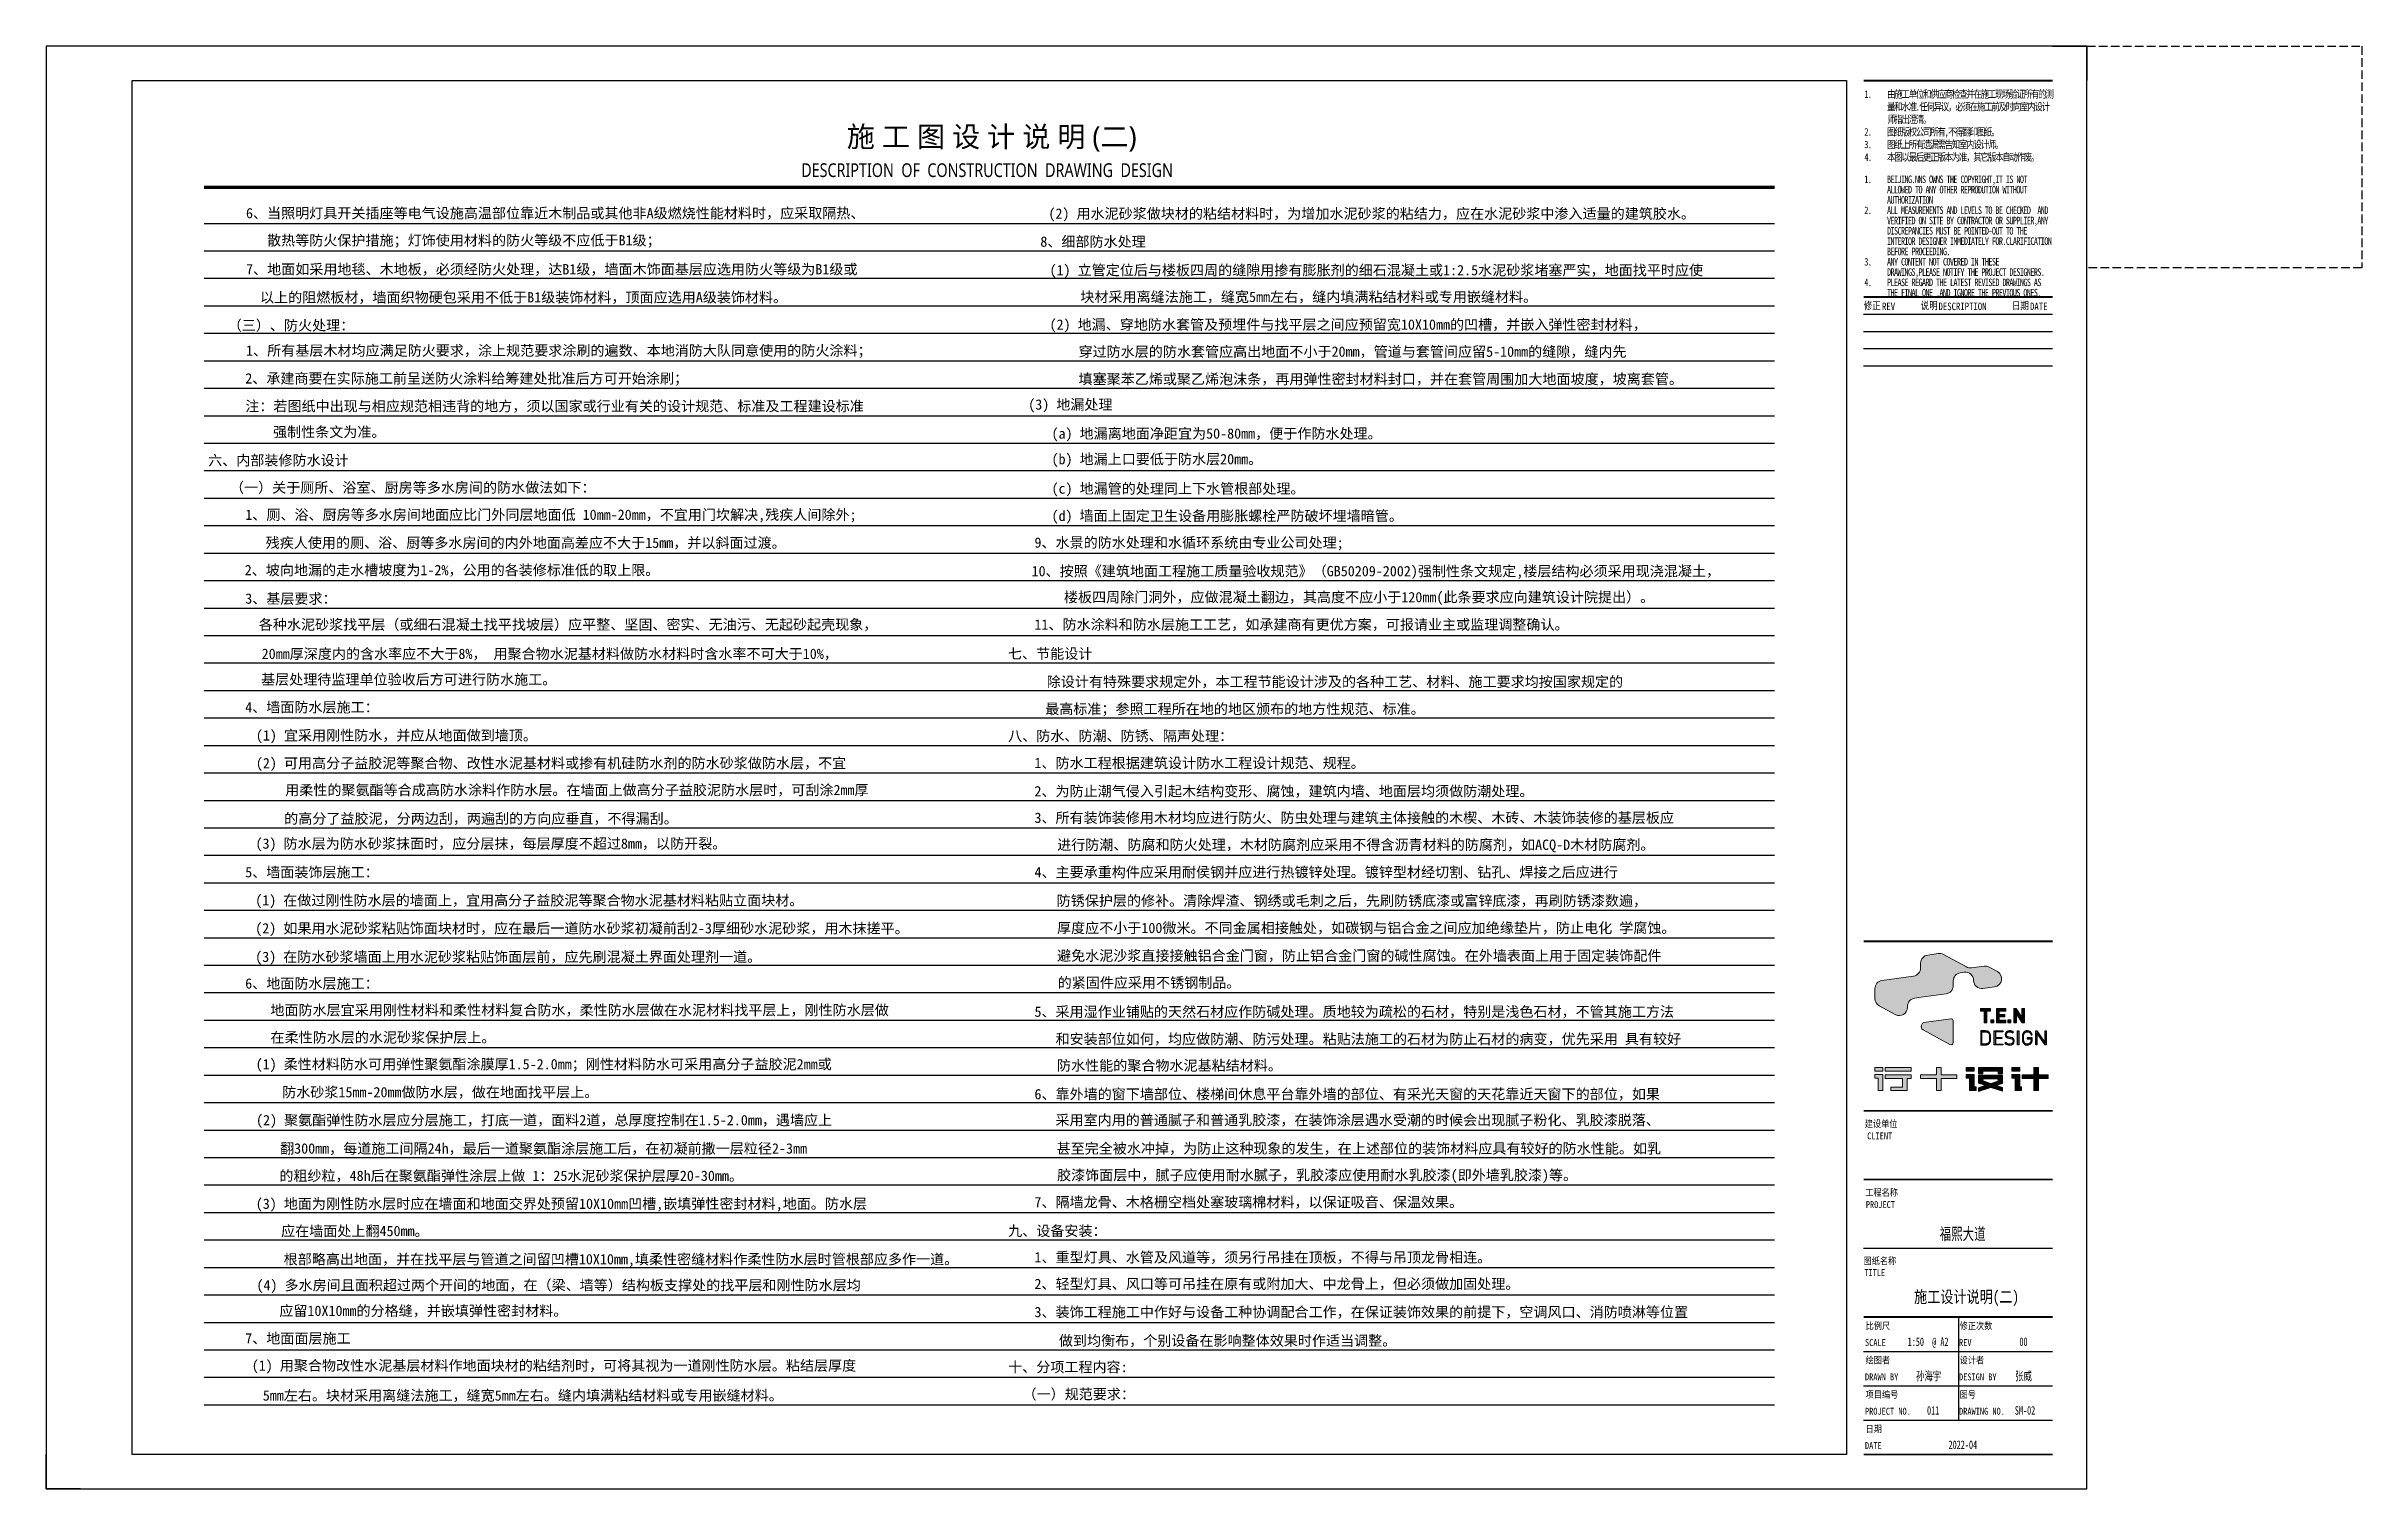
# Paper-space layout '布局' of a CAD drawing. Header units: millimetres. Extents: x -7887 to 894, y 542 to 1297.
# Drawn here: x -5865 to -5191, y 542 to 962 of the extents above; entities that cross this region are included whole.
import ezdxf
from ezdxf.enums import TextEntityAlignment as Align

# ---------------------------------------------------------------- set-up
doc = ezdxf.new("R2010")
doc.units = ezdxf.units.MM
doc.header["$LTSCALE"] = 10
doc.linetypes.add('DASH', pattern=[0.35, 0.25, -0.1])
for name, color, linetype in [('008-顶面文字标注', 3, 'Continuous'), ('_U+56FE_U+5C42 1', 7, 'Continuous'), ('AXIS_TEXT', 7, 'Continuous'), ('BJ-材料文字索引', 136, 'DASH'), ('I-TBLK', 7, 'Continuous'), ('ID_Anno_Dims', 3, 'Continuous'), ('ID_Elev_Pen 8', 8, 'Continuous'), ('NW-01-尺寸标注', 252, 'Continuous'), ('T-TTLB-1', 1, 'Continuous')]:
    doc.layers.add(name, color=color, linetype=linetype)
doc.layers.add('TXT【文字】', color=42, linetype='Continuous', lineweight=0)
doc.styles.add('!PYH.V2008_note', font='')
doc.styles.add('宋体', font='', dxfattribs={"width": 0.8})
doc.styles.add('新宋体', font='', dxfattribs={"width": 0.7})
doc.styles.add('黑体', font='', dxfattribs={"width": 0.8, "height": 3})
doc.styles.get('!PYH.V2008_note').set_extended_font_data('SimSun')
doc.styles.get('宋体').set_extended_font_data('SimSun')
doc.styles.get('新宋体').set_extended_font_data('NSimSun')
doc.styles.get('黑体').set_extended_font_data('Microsoft YaHei')

psp = doc.layouts.new('布局')

# ---------------------------------------------------------------- texts
at = {"color": 77, "style": '!PYH.V2008_note'}
for s, p in [('6、当照明灯具开关插座等电气设施高温部位靠近木制品或其他非A级燃烧性能材料时，应采取隔热、', (-5806.478, 912.198, 124.965)), ('(2) 用水泥砂浆做块材的粘结材料时，为增加水泥砂浆的粘结力，应在水泥砂浆中渗入适量的建筑胶水。 ', (-5572.897, 912.063, 124.965)), ('   散热等防火保护措施；灯饰使用材料的防火等级不应低于B1级；', (-5806.456, 904.289, 124.965)), ('8、细部防水处理', (-5575.249, 903.913, 124.965)), ('7、地面如采用地毯、木地板，必须经防火处理，达B1级，墙面木饰面基层应选用防火等级为B1级或', (-5806.456, 895.865, 124.965)), ('(1) 立管定位后与楼板四周的缝隙用掺有膨胀剂的细石混凝土或1:2.5水泥砂浆堵塞严实，地面找平时应使', (-5572.566, 895.6, 124.965)), ('以上的阻燃板材，墙面织物硬包采用不低于B1级装饰材料，顶面应选用A级装饰材料。', (-5802.384, 887.692, 124.965)), ('块材采用离缝法施工，缝宽5mm左右，缝内填满粘结材料或专用嵌缝材料。  ', (-5563.596, 887.817, 249.931)), ('（三）、防火处理：', (-5811.789, 879.522, 124.965)), ('(2) 地漏、穿地防水套管及预埋件与找平层之间应预留宽10X10mm的凹槽，并嵌入弹性密封材料，', (-5572.566, 879.746, 124.965)), ('1、所有基层木材均应满足防火要求，涂上规范要求涂刷的遍数、本地消防大队同意使用的防火涂料；', (-5806.456, 872.189, 124.965)), ('    穿过防水层的防水套管应高出地面不小于20mm，管道与套管间应留5-10mm的缝隙，缝内先', (-5572.298, 871.867, 249.931)), ('2、承建商要在实际施工前呈送防火涂料给筹建处批准后方可开始涂刷；', (-5806.685, 864.087, 124.965)), ('    填塞聚苯乙烯或聚乙烯泡沫条，再用弹性密封材料封口，并在套管周围加大地面坡度，坡离套管。  ', (-5572.298, 863.901, 249.931)), ('注：若图纸中出现与相应规范相违背的地方，须以国家或行业有关的设计规范、标准及工程建设标准', (-5806.685, 855.993, 124.965)), ('(3) 地漏处理', (-5578.765, 856.472)), ('    强制性条文为准。', (-5806.768, 848.479, 124.965)), ('(a) 地漏离地面净距宜为50-80mm，便于作防水处理。', (-5571.985, 848.029)), ('六、内部装修防水设计', (-5817.488, 840.234, 124.965)), ('(b) 地漏上口要低于防水层20mm。', (-5571.985, 840.576, 124.965)), ('（一）关于厕所、浴室、厨房等多水房间的防水做法如下： ', (-5811.139, 832.301, 124.965)), ('(c) 地漏管的处理同上下水管根部处理。', (-5571.985, 832.006, 124.965)), ('1、厕、浴、厨房等多水房间地面应比门外同层地面低 10mm-20mm，不宜用门坎解决,残疾人间除外; ', (-5806.685, 824.386, 124.965)), ('(d) 墙面上固定卫生设备用膨胀螺栓严防破坏埋墙暗管。', (-5571.985, 824.058)), ('残疾人使用的厕、浴、厨等多水房间的内外地面高差应不大于15mm，并以斜面过渡。', (-5800.745, 816.219, 124.965)), ('9、水景的防水处理和水循环系统由专业公司处理;', (-5576.96, 816.277)), ('2、坡向地漏的走水槽坡度为1-2%%%，公用的各装修标准低的取上限。 ', (-5806.846, 808.27, 124.965)), ('10、按照《建筑地面工程施工质量验收规范》（GB50209-2002)强制性条文规定,楼层结构必须采用现浇混凝土，', (-5577.8, 807.964)), ('3、基层要求：', (-5806.705, 799.96, 124.965)), ('    楼板四周除门洞外，应做混凝土翻边，其高度不应小于120mm(此条要求应向建筑设计院提出）。 ', (-5576.535, 800.388)), ('各种水泥砂浆找平层（或细石混凝土找平找坡层）应平整、坚固、密实、无油污、无起砂起壳现象，', (-5802.742, 792.406, 124.965)), ('11、防水涂料和防水层施工工艺，如承建商有更优方案，可报请业主或监理调整确认。', (-5576.96, 792.401)), ('20mm厚深度内的含水率应不大于8%%%， 用聚合物水泥基材料做防水材料时含水率不可大于10%%%，', (-5801.913, 783.888, 124.965)), ('七、节能设计', (-5584.651, 783.938)), ('基层处理待监理单位验收后方可进行防水施工。   ', (-5802.076, 776.435, 124.965)), ('除设计有特殊要求规定外，本工程节能设计涉及的各种工艺、材料、施工要求均按国家规定的', (-5573.381, 775.759)), ('4、墙面防水层施工： ', (-5806.705, 768.334, 124.965)), ('最高标准；参照工程所在地的地区颁布的地方性规范、标准。', (-5573.835, 767.838)), ('   (1) 宜采用刚性防水，并应从地面做到墙顶。 ', (-5809.719, 760.136, 124.965)), ('八、防水、防潮、防锈、隔声处理：', (-5584.613, 759.976)), ('   (2) 可用高分子益胶泥等聚合物、改性水泥基材料或掺有机硅防水剂的防水砂浆做防水层，不宜', (-5809.719, 752.051, 124.965)), ('1、防水工程根据建筑设计防水工程设计规范、规程。', (-5576.96, 752.097)), ('      用柔性的聚氨酯等合成高防水涂料作防水层。在墙面上做高分子益胶泥防水层时，可刮涂2mm厚', (-5807.296, 744.229, 124.965)), ('2、为防止潮气侵入引起木结构变形、腐蚀，建筑内墙、地面层均须做防潮处理。', (-5576.96, 743.888)), ('     的高分了益胶泥，分两边刮，两遍刮的方向应垂直，不得漏刮。      ', (-5805.565, 735.921, 124.965)), ('3、所有装饰装修用木材均应进行防火、防虫处理与建筑主体接触的木楔、木砖、木装饰装修的基层板应', (-5576.96, 736.155)), (' (3) 防水层为防水砂浆抹面时，应分层抹，每层厚度不超过8mm，以防开裂。 ', (-5805.746, 728.63, 124.965)), ('    进行防潮、防腐和防火处理，木材防腐剂应采用不得含沥青材料的防腐剂，如ACQ-D木材防腐剂。  ', (-5578.516, 728.287)), ('5、墙面装饰层施工： ', (-5806.705, 720.286, 124.965)), ('4、主要承重构件应采用耐侯钢并应进行热镀锌处理。镀锌型材经切割、钻孔、焊接之后应进行', (-5576.96, 720.308)), (' (1) 在做过刚性防水层的墙面上，宜用高分子益胶泥等聚合物水泥基材料粘贴立面块材。 ', (-5805.832, 712.111, 124.965)), ('   防锈保护层的修补。清除焊渣、钢绣或毛刺之后，先刷防锈底漆或富锌底漆，再刷防锈漆数遍，', (-5576.613, 712.001)), (' (2) 如果用水泥砂浆粘贴饰面块材时，应在最后一道防水砂浆初凝前刮2-3厚细砂水泥砂浆，用木抹搓平。  ', (-5805.832, 703.968, 124.965)), ('   厚度应不小于100微米。不同金属相接触处，如碳钢与铝合金之间应加绝缘垫片，防止电化 学腐蚀。', (-5576.511, 704.07)), (' (3) 在防水砂浆墙面上用水泥砂浆粘贴饰面层前，应先刷混凝土界面处理剂一道。 ', (-5805.832, 695.652, 124.965)), ('   避免水泥沙浆直接接触铝合金门窗，防止铝合金门窗的碱性腐蚀。在外墙表面上用于固定装饰配件', (-5576.511, 695.996)), ('6、地面防水层施工： ', (-5806.705, 687.898, 124.965)), ('   的紧固件应采用不锈钢制品。', (-5576.328, 688.132)), ('    地面防水层宜采用刚性材料和柔性材料复合防水，柔性防水层做在水泥材料找平层上，刚性防水层做 ', (-5807.55, 680.161, 124.965)), ('5、采用湿作业铺贴的天然石材应作防碱处理。质地较为疏松的石材，特别是浅色石材，不管其施工方法', (-5576.96, 679.678)), ('    在柔性防水层的水泥砂浆保护层上。  ', (-5807.503, 672.192, 124.965)), ('    和安装部位如何，均应做防潮、防污处理。粘贴法施工的石材为防止石材的病变，优先采用 具有较好', (-5578.981, 671.738)), (' (1) 柔性材料防水可用弹性聚氨酯涂膜厚1.5-2.0mm；刚性材料防水可采用高分子益胶泥2mm或', (-5805.699, 664.394, 124.965)), ('防水性能的聚合物水泥基粘结材料。', (-5570.394, 664.012)), ('    防水砂浆15mm-20mm做防水层，做在地面找平层上。   ', (-5804.097, 656.244, 124.965)), ('6、靠外墙的窗下墙部位、楼梯间休息平台靠外墙的部位、有采光天窗的天花靠近天窗下的部位，如果', (-5576.96, 655.674)), (' (2) 聚氨酯弹性防水层应分层施工，打底一道，面料2道，总厚度控制在1.5-2.0mm，遇墙应上', (-5805.585, 648.112, 124.965)), ('   采用室内用的普通腻子和普通乳胶漆，在装饰涂层遇水受潮的时候会出现腻子粉化、乳胶漆脱落、', (-5576.96, 648.135)), ('    翻300mm，每道施工间隔24h，最后一道聚氨酯涂层施工后，在初凝前撒一层粒径2-3mm', (-5804.717, 639.855, 124.965)), ('    甚至完全被水冲掉，为防止这种现象的发生，在上述部位的装饰材料应具有较好的防水性能。如乳', (-5578.679, 639.852)), ('    的粗纱粒，48h后在聚氨酯弹性涂层上做 1：25水泥砂浆保护层厚20-30mm。      ', (-5804.934, 631.895, 124.965)), ('    胶漆饰面层中，腻子应使用耐水腻子，乳胶漆应使用耐水乳胶漆(即外墙乳胶漆)等。   ', (-5578.541, 632.09)), (' (3) 地面为刚性防水层时应在墙面和地面交界处预留10X10mm凹槽,嵌填弹性密封材料,地面。防水层', (-5805.671, 623.76, 124.965)), ('7、隔墙龙骨、木格栅空档处塞玻璃棉材料，以保证吸音、保温效果。', (-5576.96, 624.223)), ('应在墙面处上翻450mm。 ', (-5796.248, 615.817, 124.965)), ('九、设备安装：', (-5584.613, 615.86)), ('根部略高出地面，并在找平层与管道之间留凹槽10X10mm,填柔性密缝材料作柔性防水层时管根部应多作一道。', (-5795.513, 607.6, 249.931)), ('1、重型灯具、水管及风道等，须另行吊挂在顶板，不得与吊顶龙骨相连。', (-5576.96, 608.152)), (' (4) 多水房间且面积超过两个开间的地面，在（梁、墙等）结构板支撑处的找平层和刚性防水层均', (-5805.476, 600.036, 124.965)), ('2、轻型灯具、风口等可吊挂在原有或附加大、中龙骨上，但必须做加固处理。', (-5576.96, 600.425)), ('    应留10X10mm的分格缝，并嵌填弹性密封材料。 ', (-5804.934, 592.582, 124.965)), ('3、装饰工程施工中作好与设备工种协调配合工作，在保证装饰效果的前提下，空调风口、消防喷淋等位置', (-5576.96, 592.223)), ('7、地面面层施工', (-5806.705, 584.565, 124.965)), ('做到均衡布，个别设备在影响整体效果时作适当调整。', (-5569.838, 583.904)), ('(1) 用聚合物改性水泥基层材料作地面块材的粘结剂时，可将其视为一道刚性防水层。粘结层厚度', (-5804.795, 576.648, 124.965)), ('十、分项工程内容:', (-5584.613, 576.224)), ('5mm左右。块材采用离缝法施工，缝宽5mm左右。缝内填满粘结材料或专用嵌缝材料。  ', (-5801.58, 567.933, 124.965)), ('（一）规范要求：', (-5580.439, 568.312))]:
    psp.add_text(s, height=3, dxfattribs=at).set_placement(p)
at = {"layer": '008-顶面文字标注', "color": 2, "style": '宋体', "width": 0.8}
psp.add_text('施工设计说明(二)', height=3.5, dxfattribs=at).set_placement((-5320.902, 596.395))
at = {"layer": 'I-TBLK', "style": '新宋体', "width": 0.7}
psp.add_text('SM-02', height=2.5, dxfattribs=at).set_placement((-5288.614, 563.823), align=Align.CENTER)
at = {"layer": 'TXT【文字】', "style": '黑体'}
psp.add_text('施 工 图 设 计 说 明 (二)', height=6, dxfattribs=at).set_placement((-5589.403, 935.741), align=Align.MIDDLE)
at = {"layer": 'TXT【文字】', "style": '黑体', "width": 0.8}
psp.add_text('DESCRIPTION  OF  CONSTRUCTION  DRAWING  DESIGN', height=4, dxfattribs=at).set_placement((-5590.751, 926.206), align=Align.MIDDLE_CENTER)

# ---------------------------------------------------------------- blocks, each defined once
blk = doc.blocks.new('wenzige')
at = {"layer": 'Defpoints', "color": 250}
for points in [[(230483.26, 27936.72), (230940.44, 27936.72)], [(230483.26, 27928.72), (230940.44, 27928.72)], [(230483.26, 27920.72), (230940.44, 27920.72)], [(230483.26, 27912.72), (230940.44, 27912.72)], [(230483.26, 27904.72), (230940.44, 27904.72)], [(230483.26, 27896.72), (230940.44, 27896.72)], [(230483.26, 27888.72), (230940.44, 27888.72)], [(230483.26, 27880.72), (230940.44, 27880.72)], [(230483.26, 27872.72), (230940.44, 27872.72)], [(230483.26, 27864.72), (230940.44, 27864.72)], [(230483.26, 27856.72), (230940.44, 27856.72)], [(230483.26, 27848.72), (230940.44, 27848.72)], [(230483.26, 27840.72), (230940.44, 27840.72)], [(230483.26, 27832.72), (230940.44, 27832.72)], [(230483.26, 27824.72), (230940.44, 27824.72)], [(230483.26, 27816.72), (230940.44, 27816.72)], [(230483.26, 27808.72), (230940.44, 27808.72)], [(230483.26, 27800.72), (230940.44, 27800.72)], [(230483.26, 27792.72), (230940.44, 27792.72)], [(230483.26, 27784.72), (230940.44, 27784.72)], [(230483.26, 27776.72), (230940.44, 27776.72)], [(230483.26, 27768.72), (230940.44, 27768.72)], [(230483.26, 27760.72), (230940.44, 27760.72)], [(230483.26, 27752.72), (230940.44, 27752.72)], [(230483.26, 27744.72), (230940.44, 27744.72)], [(230483.26, 27736.72), (230940.44, 27736.72)], [(230483.26, 27728.72), (230940.44, 27728.72)], [(230483.26, 27720.72), (230940.44, 27720.72)], [(230483.26, 27712.72), (230940.44, 27712.72)], [(230483.26, 27704.72), (230940.44, 27704.72)], [(230483.26, 27696.72), (230940.44, 27696.72)], [(230483.26, 27688.72), (230940.44, 27688.72)], [(230483.26, 27680.72), (230940.44, 27680.72)], [(230483.26, 27672.72), (230940.44, 27672.72)], [(230483.26, 27664.72), (230940.44, 27664.72)], [(230483.26, 27656.72), (230940.44, 27656.72)], [(230483.26, 27648.72), (230940.44, 27648.72)], [(230483.26, 27640.72), (230940.44, 27640.72)], [(230483.26, 27632.72), (230940.44, 27632.72)], [(230483.26, 27624.72), (230940.44, 27624.72)], [(230483.26, 27616.72), (230940.44, 27616.72)], [(230483.26, 27608.72), (230940.44, 27608.72)], [(230483.26, 27600.72), (230940.44, 27600.72)], [(230483.26, 27592.72), (230940.44, 27592.72)]]:
    blk.add_lwpolyline(points, dxfattribs=at)
blk = doc.blocks.new('11111')
at = {"layer": '_U+56FE_U+5C42 1'}
h = blk.add_hatch(color=8, dxfattribs=at)
h.dxf.hatch_style = 2
edge = h.paths.add_edge_path()
edge.add_spline(control_points=[(3733.06, 5873.06), (3733.06, 5873.06), (3733.06, 5873.06), (3733.06, 5873.06), (3733.06, 5873.06), (3740.35, 5874.08), (3740.35, 5874.08), (3741.53, 5874.25), (3742.41, 5875.26), (3742.41, 5876.46), (3742.41, 5876.46), (3742.41, 5877.41), (3742.41, 5877.41), (3742.41, 5877.41), (3742.42, 5877.82), (3742.42, 5877.82), (3742.42, 5879.02), (3743.3, 5880.03), (3744.48, 5880.19), (3744.48, 5880.19), (3745.61, 5880.35), (3745.61, 5880.35), (3747.05, 5880.56), (3748.34, 5879.43), (3748.34, 5877.97), (3748.34, 5877.97), (3748.34, 5877.97), (3748.34, 5877.97), (3748.34, 5876.51), (3749.63, 5875.39), (3751.07, 5875.59), (3751.07, 5875.59), (3754.45, 5876.07), (3754.45, 5876.07), (3756.74, 5876.39), (3757.29, 5879.44), (3755.26, 5880.55), (3755.26, 5880.55), (3752.86, 5881.86), (3752.86, 5881.86), (3752.41, 5882.1), (3751.89, 5882.2), (3751.38, 5882.12), (3751.38, 5882.12), (3747.72, 5881.61), (3747.72, 5881.61), (3747.21, 5881.54), (3746.7, 5881.63), (3746.24, 5881.88), (3746.24, 5881.88), (3739.56, 5885.52), (3739.56, 5885.52), (3739.11, 5885.76), (3738.59, 5885.86), (3738.08, 5885.78), (3738.08, 5885.78), (3735, 5885.35), (3735, 5885.35), (3733.82, 5885.19), (3732.94, 5884.18), (3732.93, 5882.98), (3732.93, 5882.98), (3732.93, 5881.61), (3732.93, 5881.61), (3732.93, 5880.42), (3732.05, 5879.41), (3730.86, 5879.24), (3730.86, 5879.24), (3721.68, 5877.95), (3721.68, 5877.95), (3720.5, 5877.78), (3719.62, 5876.77), (3719.61, 5875.58), (3719.61, 5875.58), (3719.61, 5872.7), (3719.61, 5872.7), (3719.61, 5871.81), (3720.09, 5871), (3720.86, 5870.58), (3720.86, 5870.58), (3725.55, 5868.03), (3725.55, 5868.03), (3727.15, 5867.16), (3729.09, 5868.32), (3729.1, 5870.14), (3729.1, 5870.14), (3729.1, 5870.42), (3729.1, 5870.42), (3729.1, 5871.62), (3729.98, 5872.63), (3731.16, 5872.79), (3731.16, 5872.79), (3733.06, 5873.06), (3733.06, 5873.06)], knot_values=[0, 0, 0, 0, 1, 1, 1, 2, 2, 2, 3, 3, 3, 4, 4, 4, 5, 5, 5, 6, 6, 6, 7, 7, 7, 8, 8, 8, 9, 9, 9, 10, 10, 10, 11, 11, 11, 12, 12, 12, 13, 13, 13, 14, 14, 14, 15, 15, 15, 16, 16, 16, 17, 17, 17, 18, 18, 18, 19, 19, 19, 20, 20, 20, 21, 21, 21, 22, 22, 22, 23, 23, 23, 24, 24, 24, 25, 25, 25, 26, 26, 26, 27, 27, 27, 28, 28, 28, 29, 29, 29, 30, 30, 30, 31, 31, 31, 31], degree=3, periodic=0)
h = blk.add_hatch(color=251, dxfattribs=at)
h.dxf.hatch_style = 2
edge = h.paths.add_edge_path()
edge.add_spline(control_points=[(3741.69, 5866.79), (3741.69, 5866.79), (3733.86, 5865.69), (3733.86, 5865.69), (3733.72, 5865.67), (3733.59, 5865.6), (3733.49, 5865.5), (3732.82, 5864.83), (3733.04, 5863.91), (3733.68, 5863.56), (3733.68, 5863.56), (3741.47, 5859.32), (3741.47, 5859.32), (3741.87, 5859.11), (3742.36, 5859.39), (3742.36, 5859.85), (3742.36, 5859.85), (3742.37, 5866.19), (3742.37, 5866.19), (3742.37, 5866.56), (3742.05, 5866.84), (3741.69, 5866.79)], knot_values=[0, 0, 0, 0, 1, 1, 1, 2, 2, 2, 3, 3, 3, 4, 4, 4, 5, 5, 5, 6, 6, 6, 7, 7, 7, 7], degree=3, periodic=0)
h = blk.add_hatch(color=8, dxfattribs=at)
h.dxf.hatch_style = 2
h.paths.add_polyline_path([(3752.22, 5869.04), (3752.22, 5865.65), (3751.42, 5865.65), (3751.42, 5869.04), (3750.34, 5869.04), (3750.34, 5869.75), (3753.29, 5869.75), (3753.29, 5869.04)])
h = blk.add_hatch(color=8, dxfattribs=at)
h.dxf.hatch_style = 2
h.paths.add_polyline_path([(3753.34, 5865.65), (3753.34, 5866.5), (3754.2, 5866.5), (3754.2, 5865.65)])
h = blk.add_hatch(color=8, dxfattribs=at)
h.dxf.hatch_style = 2
h.paths.add_polyline_path([(3755.02, 5865.65), (3755.02, 5869.75), (3757.72, 5869.75), (3757.72, 5869.04), (3755.82, 5869.04), (3755.82, 5868.07), (3757.43, 5868.07), (3757.43, 5867.36), (3755.82, 5867.36), (3755.82, 5866.36), (3757.72, 5866.36), (3757.72, 5865.65)])
h = blk.add_hatch(color=8, dxfattribs=at)
h.dxf.hatch_style = 2
h.paths.add_polyline_path([(3758.36, 5865.65), (3758.36, 5866.5), (3759.22, 5866.5), (3759.22, 5865.65)])
h = blk.add_hatch(color=8, dxfattribs=at)
h.dxf.hatch_style = 2
h.paths.add_polyline_path([(3762.46, 5865.65), (3760.84, 5868.17), (3760.84, 5865.65), (3760.04, 5865.65), (3760.04, 5869.75), (3760.75, 5869.75), (3762.38, 5867.24), (3762.38, 5869.75), (3763.18, 5869.75), (3763.18, 5865.65)])
h = blk.add_hatch(color=8, dxfattribs=at)
h.dxf.hatch_style = 2
h.paths.add_polyline_path([(3769.14, 5859.18), (3766.79, 5862.73), (3766.79, 5859.18), (3766.48, 5859.18), (3766.48, 5863.26), (3766.79, 5863.26), (3769.14, 5859.72), (3769.14, 5863.26), (3769.45, 5863.26), (3769.45, 5859.18)])
edge = h.paths.add_edge_path()
edge.add_spline(control_points=[(3765.05, 5859.61), (3764.78, 5859.32), (3764.39, 5859.14), (3763.98, 5859.14), (3763.6, 5859.14), (3763.23, 5859.29), (3762.96, 5859.56), (3762.59, 5859.94), (3762.58, 5860.3), (3762.58, 5861.22), (3762.58, 5862.15), (3762.59, 5862.51), (3762.96, 5862.88), (3763.23, 5863.15), (3763.6, 5863.3), (3763.98, 5863.3), (3764.7, 5863.3), (3765.25, 5862.83), (3765.38, 5862.1), (3765.38, 5862.1), (3765.07, 5862.1), (3765.07, 5862.1), (3764.95, 5862.67), (3764.53, 5863.02), (3763.98, 5863.02), (3763.69, 5863.02), (3763.41, 5862.91), (3763.21, 5862.71), (3762.91, 5862.41), (3762.89, 5862.1), (3762.89, 5861.22), (3762.89, 5860.34), (3762.91, 5860.03), (3763.21, 5859.74), (3763.41, 5859.53), (3763.69, 5859.42), (3763.98, 5859.42), (3764.3, 5859.42), (3764.62, 5859.56), (3764.83, 5859.82), (3765.01, 5860.03), (3765.08, 5860.27), (3765.08, 5860.62), (3765.08, 5860.62), (3765.08, 5860.99), (3765.08, 5860.99), (3765.08, 5860.99), (3763.98, 5860.99), (3763.98, 5860.99), (3763.98, 5860.99), (3763.98, 5861.27), (3763.98, 5861.27), (3763.98, 5861.27), (3765.39, 5861.27), (3765.39, 5861.27), (3765.39, 5861.27), (3765.39, 5860.6), (3765.39, 5860.6), (3765.39, 5860.18), (3765.3, 5859.87), (3765.05, 5859.61)], knot_values=[0, 0, 0, 0, 1, 1, 1, 2, 2, 2, 3, 3, 3, 4, 4, 4, 5, 5, 5, 6, 6, 6, 7, 7, 7, 8, 8, 8, 9, 9, 9, 10, 10, 10, 11, 11, 11, 12, 12, 12, 13, 13, 13, 14, 14, 14, 15, 15, 15, 16, 16, 16, 17, 17, 17, 18, 18, 18, 19, 19, 19, 20, 20, 20, 20], degree=3, periodic=0)
h.paths.add_polyline_path([(3761.17, 5859.18), (3761.17, 5863.26), (3761.48, 5863.26), (3761.48, 5859.18)])
edge = h.paths.add_edge_path()
edge.add_spline(control_points=[(3758.82, 5859.14), (3758.22, 5859.14), (3757.84, 5859.31), (3757.46, 5859.68), (3757.46, 5859.68), (3757.68, 5859.9), (3757.68, 5859.9), (3758.05, 5859.53), (3758.35, 5859.42), (3758.84, 5859.42), (3759.48, 5859.42), (3759.89, 5859.73), (3759.89, 5860.26), (3759.89, 5860.5), (3759.82, 5860.7), (3759.67, 5860.84), (3759.52, 5860.96), (3759.41, 5861), (3759.08, 5861.05), (3759.08, 5861.05), (3758.6, 5861.13), (3758.6, 5861.13), (3758.29, 5861.18), (3758.04, 5861.28), (3757.87, 5861.43), (3757.65, 5861.61), (3757.55, 5861.86), (3757.55, 5862.18), (3757.55, 5862.86), (3758.04, 5863.3), (3758.82, 5863.3), (3759.32, 5863.3), (3759.65, 5863.16), (3760, 5862.86), (3760, 5862.86), (3759.79, 5862.66), (3759.79, 5862.66), (3759.54, 5862.88), (3759.29, 5863.03), (3758.8, 5863.03), (3758.21, 5863.03), (3757.86, 5862.71), (3757.86, 5862.19), (3757.86, 5861.96), (3757.92, 5861.78), (3758.07, 5861.66), (3758.21, 5861.54), (3758.45, 5861.44), (3758.68, 5861.4), (3758.68, 5861.4), (3759.12, 5861.34), (3759.12, 5861.34), (3759.5, 5861.28), (3759.67, 5861.21), (3759.85, 5861.07), (3760.07, 5860.88), (3760.2, 5860.6), (3760.2, 5860.27), (3760.2, 5859.59), (3759.67, 5859.14), (3758.82, 5859.14)], knot_values=[0, 0, 0, 0, 1, 1, 1, 2, 2, 2, 3, 3, 3, 4, 4, 4, 5, 5, 5, 6, 6, 6, 7, 7, 7, 8, 8, 8, 9, 9, 9, 10, 10, 10, 11, 11, 11, 12, 12, 12, 13, 13, 13, 14, 14, 14, 15, 15, 15, 16, 16, 16, 17, 17, 17, 18, 18, 18, 19, 19, 19, 20, 20, 20, 20], degree=3, periodic=0)
h.paths.add_polyline_path([(3754.37, 5859.18), (3754.37, 5863.26), (3756.85, 5863.26), (3756.85, 5862.99), (3754.68, 5862.99), (3754.68, 5861.38), (3756.53, 5861.38), (3756.53, 5861.1), (3754.68, 5861.1), (3754.68, 5859.45), (3756.85, 5859.45), (3756.85, 5859.18)])
h = blk.add_hatch(color=8, dxfattribs=at)
h.paths.add_polyline_path([(3730.22, 5852.64), (3730.22, 5851.58), (3722.61, 5851.58), (3722.61, 5852.64)])
h.paths.add_polyline_path([(3721.92, 5852.64), (3721.92, 5851.58), (3719.61, 5851.58), (3719.61, 5852.64)])
edge = h.paths.add_edge_path()
edge.add_spline(control_points=[(3721.92, 5850.53), (3721.92, 5850.53), (3721.92, 5850.51), (3721.92, 5850.51), (3721.92, 5850.51), (3721.92, 5845.9), (3721.92, 5845.9), (3721.92, 5845.9), (3720.59, 5845.9), (3720.59, 5845.9), (3720.59, 5845.9), (3720.59, 5849.32), (3720.59, 5849.32), (3720.59, 5849.4), (3720.52, 5849.46), (3720.45, 5849.46), (3720.45, 5849.46), (3719.61, 5849.46), (3719.61, 5849.46), (3719.61, 5849.46), (3719.61, 5850.53), (3719.61, 5850.53), (3719.61, 5850.53), (3721.92, 5850.53), (3721.92, 5850.53)], knot_values=[0, 0, 0, 0, 1, 1, 1, 2, 2, 2, 3, 3, 3, 4, 4, 4, 5, 5, 5, 6, 6, 6, 7, 7, 7, 8, 8, 8, 8], degree=3, periodic=0)
edge = h.paths.add_edge_path()
edge.add_spline(control_points=[(3730.22, 5850.51), (3730.22, 5850.51), (3730.22, 5849.44), (3730.22, 5849.44), (3730.22, 5849.44), (3729.11, 5849.44), (3729.11, 5849.44), (3729.04, 5849.44), (3728.97, 5849.38), (3728.97, 5849.3), (3728.97, 5849.3), (3728.97, 5845.91), (3728.97, 5845.91), (3728.97, 5845.91), (3724.21, 5845.9), (3724.21, 5845.9), (3724.21, 5845.9), (3724.21, 5846.88), (3724.21, 5846.88), (3724.21, 5846.88), (3727.5, 5846.88), (3727.5, 5846.88), (3727.58, 5846.88), (3727.64, 5846.95), (3727.64, 5847.02), (3727.64, 5847.02), (3727.64, 5849.3), (3727.64, 5849.3), (3727.64, 5849.38), (3727.58, 5849.44), (3727.5, 5849.44), (3727.5, 5849.44), (3722.61, 5849.44), (3722.61, 5849.44), (3722.61, 5849.44), (3722.61, 5850.51), (3722.61, 5850.51), (3722.61, 5850.51), (3730.22, 5850.51), (3730.22, 5850.51)], knot_values=[0, 0, 0, 0, 1, 1, 1, 2, 2, 2, 3, 3, 3, 4, 4, 4, 5, 5, 5, 6, 6, 6, 7, 7, 7, 8, 8, 8, 9, 9, 9, 10, 10, 10, 11, 11, 11, 12, 12, 12, 13, 13, 13, 13], degree=3, periodic=0)
h = blk.add_hatch(color=8, dxfattribs=at)
edge = h.paths.add_edge_path()
edge.add_spline(control_points=[(3738.86, 5852.64), (3738.86, 5852.64), (3738.86, 5850.67), (3738.86, 5850.67), (3738.86, 5850.59), (3738.93, 5850.52), (3739.02, 5850.52), (3739.02, 5850.52), (3743.49, 5850.52), (3743.49, 5850.52), (3743.49, 5850.52), (3743.49, 5849.45), (3743.49, 5849.45), (3743.49, 5849.45), (3739.02, 5849.45), (3739.02, 5849.45), (3738.93, 5849.45), (3738.86, 5849.38), (3738.86, 5849.3), (3738.86, 5849.3), (3738.86, 5845.9), (3738.86, 5845.9), (3738.86, 5845.9), (3737.53, 5845.9), (3737.53, 5845.9), (3737.53, 5845.9), (3737.53, 5849.3), (3737.53, 5849.3), (3737.53, 5849.38), (3737.46, 5849.45), (3737.37, 5849.45), (3737.37, 5849.45), (3732.9, 5849.45), (3732.9, 5849.45), (3732.9, 5849.45), (3732.9, 5850.52), (3732.9, 5850.52), (3732.9, 5850.52), (3737.37, 5850.52), (3737.37, 5850.52), (3737.46, 5850.52), (3737.53, 5850.59), (3737.53, 5850.67), (3737.53, 5850.67), (3737.53, 5852.64), (3737.53, 5852.64), (3737.53, 5852.64), (3738.86, 5852.64), (3738.86, 5852.64)], knot_values=[0, 0, 0, 0, 1, 1, 1, 2, 2, 2, 3, 3, 3, 4, 4, 4, 5, 5, 5, 6, 6, 6, 7, 7, 7, 8, 8, 8, 9, 9, 9, 10, 10, 10, 11, 11, 11, 12, 12, 12, 13, 13, 13, 14, 14, 14, 15, 15, 15, 16, 16, 16, 16], degree=3, periodic=0)
for points in [[(3748.48, 5852.64), (3746.17, 5852.64), (3746.17, 5851.58), (3748.48, 5851.58)], [(3761.77, 5852.64), (3759.46, 5852.64), (3759.46, 5851.58), (3761.77, 5851.58)]]:
    blk.add_hatch(color=8, dxfattribs=at).paths.add_polyline_path(points)
h = blk.add_hatch(color=8, dxfattribs=at)
edge = h.paths.add_edge_path()
edge.add_spline(control_points=[(3748.48, 5847.11), (3748.48, 5847.11), (3748.48, 5850.51), (3748.48, 5850.51), (3748.48, 5850.51), (3748.48, 5850.53), (3748.48, 5850.53), (3748.48, 5850.53), (3746.17, 5850.53), (3746.17, 5850.53), (3746.17, 5850.53), (3746.17, 5849.46), (3746.17, 5849.46), (3746.17, 5849.46), (3747.01, 5849.46), (3747.01, 5849.46), (3747.09, 5849.46), (3747.15, 5849.4), (3747.15, 5849.32), (3747.15, 5849.32), (3747.15, 5845.9), (3747.15, 5845.9), (3747.15, 5845.9), (3747.16, 5845.9), (3747.16, 5845.9), (3747.16, 5845.9), (3748.48, 5845.9), (3748.48, 5845.9), (3748.48, 5845.9), (3749.05, 5845.9), (3749.05, 5845.9), (3749.05, 5845.9), (3749.05, 5846.97), (3749.05, 5846.97), (3749.05, 5846.97), (3748.62, 5846.97), (3748.62, 5846.97), (3748.54, 5846.97), (3748.48, 5847.03), (3748.48, 5847.11)], knot_values=[0, 0, 0, 0, 1, 1, 1, 2, 2, 2, 3, 3, 3, 4, 4, 4, 5, 5, 5, 6, 6, 6, 7, 7, 7, 8, 8, 8, 9, 9, 9, 10, 10, 10, 11, 11, 11, 12, 12, 12, 13, 13, 13, 13], degree=3, periodic=0)
h = blk.add_hatch(color=8, dxfattribs=at)
edge = h.paths.add_edge_path()
edge.add_spline(control_points=[(3749.75, 5852.64), (3749.75, 5852.64), (3749.75, 5852.64), (3749.75, 5852.64), (3749.75, 5852.64), (3749.75, 5852.64), (3749.75, 5852.64), (3749.75, 5852.64), (3749.75, 5852.64), (3749.75, 5852.64), (3749.75, 5852.64), (3749.75, 5850.8), (3749.75, 5850.8), (3749.75, 5850.8), (3749.75, 5850.79), (3749.75, 5850.79), (3749.75, 5850.79), (3751.07, 5850.79), (3751.07, 5850.79), (3751.07, 5850.79), (3751.07, 5851.44), (3751.07, 5851.44), (3751.07, 5851.51), (3751.14, 5851.58), (3751.22, 5851.58), (3751.22, 5851.58), (3755.32, 5851.58), (3755.32, 5851.58), (3755.4, 5851.58), (3755.46, 5851.51), (3755.46, 5851.44), (3755.46, 5851.44), (3755.46, 5850.79), (3755.46, 5850.79), (3755.46, 5850.79), (3756.78, 5850.79), (3756.78, 5850.79), (3756.78, 5850.79), (3756.78, 5850.8), (3756.78, 5850.8), (3756.78, 5850.8), (3756.78, 5851.58), (3756.78, 5851.58), (3756.78, 5851.58), (3756.78, 5852.64), (3756.78, 5852.64), (3756.78, 5852.64), (3756.78, 5852.64), (3756.78, 5852.64), (3756.78, 5852.64), (3756.78, 5852.64), (3756.78, 5852.64), (3756.78, 5852.64), (3749.75, 5852.64), (3749.75, 5852.64)], knot_values=[0, 0, 0, 0, 1, 1, 1, 2, 2, 2, 3, 3, 3, 4, 4, 4, 5, 5, 5, 6, 6, 6, 7, 7, 7, 8, 8, 8, 9, 9, 9, 10, 10, 10, 11, 11, 11, 12, 12, 12, 13, 13, 13, 14, 14, 14, 15, 15, 15, 16, 16, 16, 17, 17, 17, 18, 18, 18, 18], degree=3, periodic=0)
h = blk.add_hatch(color=8, dxfattribs=at)
edge = h.paths.add_edge_path()
edge.add_spline(control_points=[(3749.75, 5850.35), (3749.75, 5850.35), (3749.75, 5850.35), (3749.75, 5850.35), (3749.75, 5850.35), (3749.75, 5848.23), (3749.75, 5848.23), (3749.75, 5848.23), (3749.75, 5848.23), (3749.75, 5848.23), (3749.75, 5848.23), (3749.75, 5848.04), (3749.75, 5848.04), (3749.75, 5848.04), (3751.59, 5847.43), (3751.59, 5847.43), (3751.63, 5847.41), (3751.63, 5847.36), (3751.59, 5847.35), (3751.59, 5847.35), (3749.75, 5846.73), (3749.75, 5846.73), (3749.75, 5846.73), (3749.75, 5845.61), (3749.75, 5845.61), (3749.75, 5845.61), (3753.32, 5846.81), (3753.32, 5846.81), (3753.35, 5846.82), (3753.38, 5846.82), (3753.41, 5846.81), (3753.41, 5846.81), (3756.78, 5845.68), (3756.78, 5845.68), (3756.78, 5845.68), (3756.78, 5846.8), (3756.78, 5846.8), (3756.78, 5846.8), (3755.15, 5847.35), (3755.15, 5847.35), (3755.11, 5847.36), (3755.11, 5847.41), (3755.15, 5847.43), (3755.15, 5847.43), (3756.78, 5847.98), (3756.78, 5847.98), (3756.78, 5847.98), (3756.78, 5848.23), (3756.78, 5848.23), (3756.78, 5848.23), (3756.78, 5850.35), (3756.78, 5850.35), (3756.78, 5850.35), (3756.78, 5850.35), (3756.78, 5850.35), (3756.78, 5850.35), (3749.75, 5850.35), (3749.75, 5850.35)], knot_values=[0, 0, 0, 0, 1, 1, 1, 2, 2, 2, 3, 3, 3, 4, 4, 4, 5, 5, 5, 6, 6, 6, 7, 7, 7, 8, 8, 8, 9, 9, 9, 10, 10, 10, 11, 11, 11, 12, 12, 12, 13, 13, 13, 14, 14, 14, 15, 15, 15, 16, 16, 16, 17, 17, 17, 18, 18, 18, 19, 19, 19, 19], degree=3, periodic=0)
edge = h.paths.add_edge_path()
edge.add_spline(control_points=[(3755.46, 5848.75), (3755.46, 5848.69), (3755.42, 5848.63), (3755.36, 5848.61), (3755.36, 5848.61), (3753.41, 5847.96), (3753.41, 5847.96), (3753.38, 5847.95), (3753.35, 5847.95), (3753.32, 5847.96), (3753.32, 5847.96), (3751.17, 5848.68), (3751.17, 5848.68), (3751.11, 5848.7), (3751.07, 5848.75), (3751.07, 5848.82), (3751.07, 5848.82), (3751.07, 5849.14), (3751.07, 5849.14), (3751.07, 5849.22), (3751.14, 5849.28), (3751.22, 5849.28), (3751.22, 5849.28), (3755.32, 5849.28), (3755.32, 5849.28), (3755.4, 5849.28), (3755.46, 5849.22), (3755.46, 5849.14), (3755.46, 5849.14), (3755.46, 5848.75), (3755.46, 5848.75)], knot_values=[0, 0, 0, 0, 1, 1, 1, 2, 2, 2, 3, 3, 3, 4, 4, 4, 5, 5, 5, 6, 6, 6, 7, 7, 7, 8, 8, 8, 9, 9, 9, 10, 10, 10, 10], degree=3, periodic=0)
h = blk.add_hatch(color=8, dxfattribs=at)
edge = h.paths.add_edge_path()
edge.add_spline(control_points=[(3761.77, 5847.11), (3761.77, 5847.11), (3761.77, 5850.51), (3761.77, 5850.51), (3761.77, 5850.51), (3761.77, 5850.53), (3761.77, 5850.53), (3761.77, 5850.53), (3759.46, 5850.53), (3759.46, 5850.53), (3759.46, 5850.53), (3759.46, 5849.46), (3759.46, 5849.46), (3759.46, 5849.46), (3760.3, 5849.46), (3760.3, 5849.46), (3760.38, 5849.46), (3760.44, 5849.4), (3760.44, 5849.32), (3760.44, 5849.32), (3760.44, 5845.9), (3760.44, 5845.9), (3760.44, 5845.9), (3760.45, 5845.9), (3760.45, 5845.9), (3760.45, 5845.9), (3761.77, 5845.9), (3761.77, 5845.9), (3761.77, 5845.9), (3762.34, 5845.9), (3762.34, 5845.9), (3762.34, 5845.9), (3762.34, 5846.97), (3762.34, 5846.97), (3762.34, 5846.97), (3761.91, 5846.97), (3761.91, 5846.97), (3761.84, 5846.97), (3761.77, 5847.03), (3761.77, 5847.11)], knot_values=[0, 0, 0, 0, 1, 1, 1, 2, 2, 2, 3, 3, 3, 4, 4, 4, 5, 5, 5, 6, 6, 6, 7, 7, 7, 8, 8, 8, 9, 9, 9, 10, 10, 10, 11, 11, 11, 12, 12, 12, 13, 13, 13, 13], degree=3, periodic=0)
h = blk.add_hatch(color=8, dxfattribs=at)
edge = h.paths.add_edge_path()
edge.add_spline(control_points=[(3767.4, 5850.52), (3767.32, 5850.52), (3767.26, 5850.58), (3767.26, 5850.66), (3767.26, 5850.66), (3767.26, 5852.64), (3767.26, 5852.64), (3767.26, 5852.64), (3765.92, 5852.64), (3765.92, 5852.64), (3765.92, 5852.64), (3765.92, 5850.66), (3765.92, 5850.66), (3765.92, 5850.58), (3765.86, 5850.52), (3765.78, 5850.52), (3765.78, 5850.52), (3762.45, 5850.52), (3762.45, 5850.52), (3762.45, 5850.52), (3762.45, 5849.45), (3762.45, 5849.45), (3762.45, 5849.45), (3765.78, 5849.45), (3765.78, 5849.45), (3765.86, 5849.45), (3765.92, 5849.39), (3765.92, 5849.31), (3765.92, 5849.31), (3765.92, 5845.9), (3765.92, 5845.9), (3765.92, 5845.9), (3767.26, 5845.9), (3767.26, 5845.9), (3767.26, 5845.9), (3767.26, 5849.31), (3767.26, 5849.31), (3767.26, 5849.39), (3767.32, 5849.45), (3767.4, 5849.45), (3767.4, 5849.45), (3770.06, 5849.45), (3770.06, 5849.45), (3770.06, 5849.45), (3770.06, 5850.52), (3770.06, 5850.52), (3770.06, 5850.52), (3767.4, 5850.52), (3767.4, 5850.52)], knot_values=[0, 0, 0, 0, 1, 1, 1, 2, 2, 2, 3, 3, 3, 4, 4, 4, 5, 5, 5, 6, 6, 6, 7, 7, 7, 8, 8, 8, 9, 9, 9, 10, 10, 10, 11, 11, 11, 12, 12, 12, 13, 13, 13, 14, 14, 14, 15, 15, 15, 16, 16, 16, 16], degree=3, periodic=0)
at = {"layer": 'NW-01-尺寸标注'}
h = blk.add_hatch(color=8, dxfattribs=at)
h.dxf.hatch_style = 1
edge = h.paths.add_edge_path()
edge.add_spline(control_points=[(3752.88, 5859.55), (3753.29, 5859.96), (3753.27, 5860.73), (3753.27, 5861.28), (3753.27, 5861.83), (3753.29, 5862.48), (3752.88, 5862.89)], knot_values=[5, 5, 5, 5, 6, 6, 6, 7, 7, 7, 7], degree=3, periodic=0)
edge.add_spline(control_points=[(3752.88, 5862.89), (3752.64, 5863.13), (3752.28, 5863.26), (3751.86, 5863.26)], knot_values=[4, 4, 4, 4, 5, 5, 5, 5], degree=3, periodic=0)
edge.add_spline(control_points=[(3751.86, 5863.26), (3751.86, 5863.26), (3750.48, 5863.26), (3750.48, 5863.26), (3750.48, 5863.26), (3750.48, 5862.24), (3750.48, 5861.22)], knot_values=[2.5, 2.5, 2.5, 2.5, 3.5, 3.5, 3.5, 4, 4, 4, 4], degree=3, periodic=0)
edge.add_spline(control_points=[(3750.48, 5861.22), (3750.48, 5860.2), (3750.48, 5859.18), (3750.48, 5859.18), (3750.48, 5859.18), (3750.83, 5859.18), (3751.17, 5859.18)], knot_values=[1.5, 1.5, 1.5, 1.5, 2, 2, 2, 2.5, 2.5, 2.5, 2.5], degree=3, periodic=0)
edge.add_spline(control_points=[(3751.17, 5859.18), (3751.51, 5859.18), (3751.86, 5859.18), (3751.86, 5859.18), (3752.28, 5859.18), (3752.64, 5859.31), (3752.88, 5859.55)], knot_values=[0, 0, 0, 0, 0.5, 0.5, 0.5, 1.5, 1.5, 1.5, 1.5], degree=3, periodic=0)
edge = h.paths.add_edge_path(flags=16)
edge.add_spline(control_points=[(3752.66, 5862.67), (3752.99, 5862.34), (3752.96, 5861.73), (3752.96, 5861.28), (3752.96, 5860.83), (3752.99, 5860.1), (3752.66, 5859.77)], knot_values=[5, 5, 5, 5, 6, 6, 6, 7, 7, 7, 7], degree=3, periodic=0)
edge.add_spline(control_points=[(3752.66, 5859.77), (3752.42, 5859.53), (3752.11, 5859.45), (3751.78, 5859.45)], knot_values=[4, 4, 4, 4, 5, 5, 5, 5], degree=3, periodic=0)
edge.add_spline(control_points=[(3751.78, 5859.45), (3751.78, 5859.45), (3750.79, 5859.45), (3750.79, 5859.45), (3750.79, 5859.45), (3750.79, 5860.34), (3750.79, 5861.22)], knot_values=[2.5, 2.5, 2.5, 2.5, 3.5, 3.5, 3.5, 4, 4, 4, 4], degree=3, periodic=0)
edge.add_spline(control_points=[(3750.79, 5861.22), (3750.79, 5862.1), (3750.79, 5862.99), (3750.79, 5862.99), (3750.79, 5862.99), (3751.04, 5862.99), (3751.29, 5862.99)], knot_values=[1.5, 1.5, 1.5, 1.5, 2, 2, 2, 2.5, 2.5, 2.5, 2.5], degree=3, periodic=0)
edge.add_spline(control_points=[(3751.29, 5862.99), (3751.53, 5862.99), (3751.78, 5862.99), (3751.78, 5862.99), (3752.11, 5862.99), (3752.42, 5862.91), (3752.66, 5862.67)], knot_values=[0, 0, 0, 0, 0.5, 0.5, 0.5, 1.5, 1.5, 1.5, 1.5], degree=3, periodic=0)
at = {"color": 1, "const_width": 0.5}
for points in [[(3716.32, 6139.96), (3771.32, 6139.96)], [(3716.32, 6076.96), (3771.32, 6076.96)]]:
    blk.add_lwpolyline(points, dxfattribs=at)
at = {"color": 8, "const_width": 0.5}
for points in [[(3716.32, 5889.34), (3771.32, 5889.34)], [(3716.32, 5839.96), (3771.32, 5839.96)], [(3716.32, 5819.96), (3771.32, 5819.96)], [(3716.32, 5779.96), (3771.32, 5779.96)], [(3716.32, 5739.96), (3771.32, 5739.96)]]:
    blk.add_lwpolyline(points, dxfattribs=at)
at = {"layer": '_U+56FE_U+5C42 1', "color": 8, "lineweight": 0}
for points in [[(3752.22, 5869.04), (3752.22, 5865.65), (3751.42, 5865.65), (3751.42, 5869.04), (3750.34, 5869.04), (3750.34, 5869.75), (3753.29, 5869.75), (3753.29, 5869.04), (3752.22, 5869.04)], [(3753.34, 5865.65), (3753.34, 5866.5), (3754.2, 5866.5), (3754.2, 5865.65), (3753.34, 5865.65)], [(3755.02, 5865.65), (3755.02, 5869.75), (3757.72, 5869.75), (3757.72, 5869.04), (3755.82, 5869.04), (3755.82, 5868.07), (3757.43, 5868.07), (3757.43, 5867.36), (3755.82, 5867.36), (3755.82, 5866.36), (3757.72, 5866.36), (3757.72, 5865.65), (3755.02, 5865.65)], [(3758.36, 5865.65), (3758.36, 5866.5), (3759.22, 5866.5), (3759.22, 5865.65), (3758.36, 5865.65)], [(3762.46, 5865.65), (3760.84, 5868.17), (3760.84, 5865.65), (3760.04, 5865.65), (3760.04, 5869.75), (3760.75, 5869.75), (3762.38, 5867.24), (3762.38, 5869.75), (3763.18, 5869.75), (3763.18, 5865.65), (3762.46, 5865.65)], [(3721.92, 5852.64), (3721.92, 5851.58), (3719.61, 5851.58), (3719.61, 5852.64), (3721.92, 5852.64)], [(3730.22, 5852.64), (3730.22, 5851.58), (3722.61, 5851.58), (3722.61, 5852.64), (3730.22, 5852.64)], [(3748.48, 5852.64), (3746.17, 5852.64), (3746.17, 5851.58), (3748.48, 5851.58), (3748.48, 5852.64)], [(3761.77, 5852.64), (3759.46, 5852.64), (3759.46, 5851.58), (3761.77, 5851.58), (3761.77, 5852.64)]]:
    blk.add_lwpolyline(points, dxfattribs=at)
at = {"layer": '_U+56FE_U+5C42 1', "color": 8}
for points in [[(3754.37, 5859.18), (3754.37, 5863.26), (3756.85, 5863.26), (3756.85, 5862.99), (3754.68, 5862.99), (3754.68, 5861.38), (3756.53, 5861.38), (3756.53, 5861.1), (3754.68, 5861.1), (3754.68, 5859.45), (3756.85, 5859.45), (3756.85, 5859.18), (3754.37, 5859.18)], [(3761.17, 5859.18), (3761.17, 5863.26), (3761.48, 5863.26), (3761.48, 5859.18), (3761.17, 5859.18)], [(3769.14, 5859.18), (3766.79, 5862.73), (3766.79, 5859.18), (3766.48, 5859.18), (3766.48, 5863.26), (3766.79, 5863.26), (3769.14, 5859.72), (3769.14, 5863.26), (3769.45, 5863.26), (3769.45, 5859.18), (3769.14, 5859.18)]]:
    blk.add_lwpolyline(points, dxfattribs=at)
at = {"layer": '_U+56FE_U+5C42 1', "color": 8, "lineweight": 0}
for points, knots in [([(3733.06, 5873.06), (3733.06, 5873.06), (3733.06, 5873.06), (3733.06, 5873.06), (3733.06, 5873.06), (3740.35, 5874.08), (3740.35, 5874.08), (3741.53, 5874.25), (3742.41, 5875.26), (3742.41, 5876.46), (3742.41, 5876.46), (3742.41, 5877.41), (3742.41, 5877.41), (3742.41, 5877.41), (3742.42, 5877.82), (3742.42, 5877.82), (3742.42, 5879.02), (3743.3, 5880.03), (3744.48, 5880.19), (3744.48, 5880.19), (3745.61, 5880.35), (3745.61, 5880.35), (3747.05, 5880.56), (3748.34, 5879.43), (3748.34, 5877.97), (3748.34, 5877.97), (3748.34, 5877.97), (3748.34, 5877.97), (3748.34, 5876.51), (3749.63, 5875.39), (3751.07, 5875.59), (3751.07, 5875.59), (3754.45, 5876.07), (3754.45, 5876.07), (3756.74, 5876.39), (3757.29, 5879.44), (3755.26, 5880.55), (3755.26, 5880.55), (3752.86, 5881.86), (3752.86, 5881.86), (3752.41, 5882.1), (3751.89, 5882.2), (3751.38, 5882.12), (3751.38, 5882.12), (3747.72, 5881.61), (3747.72, 5881.61), (3747.21, 5881.54), (3746.7, 5881.63), (3746.24, 5881.88), (3746.24, 5881.88), (3739.56, 5885.52), (3739.56, 5885.52), (3739.11, 5885.76), (3738.59, 5885.86), (3738.08, 5885.78), (3738.08, 5885.78), (3735, 5885.35), (3735, 5885.35), (3733.82, 5885.19), (3732.94, 5884.18), (3732.93, 5882.98), (3732.93, 5882.98), (3732.93, 5881.61), (3732.93, 5881.61), (3732.93, 5880.42), (3732.05, 5879.41), (3730.86, 5879.24), (3730.86, 5879.24), (3721.68, 5877.95), (3721.68, 5877.95), (3720.5, 5877.78), (3719.62, 5876.77), (3719.61, 5875.58), (3719.61, 5875.58), (3719.61, 5872.7), (3719.61, 5872.7), (3719.61, 5871.81), (3720.09, 5871), (3720.86, 5870.58), (3720.86, 5870.58), (3725.55, 5868.03), (3725.55, 5868.03), (3727.15, 5867.16), (3729.09, 5868.32), (3729.1, 5870.14), (3729.1, 5870.14), (3729.1, 5870.42), (3729.1, 5870.42), (3729.1, 5871.62), (3729.98, 5872.63), (3731.16, 5872.79), (3731.16, 5872.79), (3733.06, 5873.06), (3733.06, 5873.06)], [0, 0, 0, 0, 1, 1, 1, 2, 2, 2, 3, 3, 3, 4, 4, 4, 5, 5, 5, 6, 6, 6, 7, 7, 7, 8, 8, 8, 9, 9, 9, 10, 10, 10, 11, 11, 11, 12, 12, 12, 13, 13, 13, 14, 14, 14, 15, 15, 15, 16, 16, 16, 17, 17, 17, 18, 18, 18, 19, 19, 19, 20, 20, 20, 21, 21, 21, 22, 22, 22, 23, 23, 23, 24, 24, 24, 25, 25, 25, 26, 26, 26, 27, 27, 27, 28, 28, 28, 29, 29, 29, 30, 30, 30, 31, 31, 31, 31]), ([(3721.92, 5850.53), (3721.92, 5850.53), (3721.92, 5850.51), (3721.92, 5850.51), (3721.92, 5850.51), (3721.92, 5845.9), (3721.92, 5845.9), (3721.92, 5845.9), (3720.59, 5845.9), (3720.59, 5845.9), (3720.59, 5845.9), (3720.59, 5849.32), (3720.59, 5849.32), (3720.59, 5849.4), (3720.52, 5849.46), (3720.45, 5849.46), (3720.45, 5849.46), (3719.61, 5849.46), (3719.61, 5849.46), (3719.61, 5849.46), (3719.61, 5850.53), (3719.61, 5850.53), (3719.61, 5850.53), (3721.92, 5850.53), (3721.92, 5850.53)], [0, 0, 0, 0, 1, 1, 1, 2, 2, 2, 3, 3, 3, 4, 4, 4, 5, 5, 5, 6, 6, 6, 7, 7, 7, 8, 8, 8, 8]), ([(3730.22, 5850.51), (3730.22, 5850.51), (3730.22, 5849.44), (3730.22, 5849.44), (3730.22, 5849.44), (3729.11, 5849.44), (3729.11, 5849.44), (3729.04, 5849.44), (3728.97, 5849.38), (3728.97, 5849.3), (3728.97, 5849.3), (3728.97, 5845.91), (3728.97, 5845.91), (3728.97, 5845.91), (3724.21, 5845.9), (3724.21, 5845.9), (3724.21, 5845.9), (3724.21, 5846.88), (3724.21, 5846.88), (3724.21, 5846.88), (3727.5, 5846.88), (3727.5, 5846.88), (3727.58, 5846.88), (3727.64, 5846.95), (3727.64, 5847.02), (3727.64, 5847.02), (3727.64, 5849.3), (3727.64, 5849.3), (3727.64, 5849.38), (3727.58, 5849.44), (3727.5, 5849.44), (3727.5, 5849.44), (3722.61, 5849.44), (3722.61, 5849.44), (3722.61, 5849.44), (3722.61, 5850.51), (3722.61, 5850.51), (3722.61, 5850.51), (3730.22, 5850.51), (3730.22, 5850.51)], [0, 0, 0, 0, 1, 1, 1, 2, 2, 2, 3, 3, 3, 4, 4, 4, 5, 5, 5, 6, 6, 6, 7, 7, 7, 8, 8, 8, 9, 9, 9, 10, 10, 10, 11, 11, 11, 12, 12, 12, 13, 13, 13, 13]), ([(3738.86, 5852.64), (3738.86, 5852.64), (3738.86, 5850.67), (3738.86, 5850.67), (3738.86, 5850.59), (3738.93, 5850.52), (3739.02, 5850.52), (3739.02, 5850.52), (3743.49, 5850.52), (3743.49, 5850.52), (3743.49, 5850.52), (3743.49, 5849.45), (3743.49, 5849.45), (3743.49, 5849.45), (3739.02, 5849.45), (3739.02, 5849.45), (3738.93, 5849.45), (3738.86, 5849.38), (3738.86, 5849.3), (3738.86, 5849.3), (3738.86, 5845.9), (3738.86, 5845.9), (3738.86, 5845.9), (3737.53, 5845.9), (3737.53, 5845.9), (3737.53, 5845.9), (3737.53, 5849.3), (3737.53, 5849.3), (3737.53, 5849.38), (3737.46, 5849.45), (3737.37, 5849.45), (3737.37, 5849.45), (3732.9, 5849.45), (3732.9, 5849.45), (3732.9, 5849.45), (3732.9, 5850.52), (3732.9, 5850.52), (3732.9, 5850.52), (3737.37, 5850.52), (3737.37, 5850.52), (3737.46, 5850.52), (3737.53, 5850.59), (3737.53, 5850.67), (3737.53, 5850.67), (3737.53, 5852.64), (3737.53, 5852.64), (3737.53, 5852.64), (3738.86, 5852.64), (3738.86, 5852.64)], [0, 0, 0, 0, 1, 1, 1, 2, 2, 2, 3, 3, 3, 4, 4, 4, 5, 5, 5, 6, 6, 6, 7, 7, 7, 8, 8, 8, 9, 9, 9, 10, 10, 10, 11, 11, 11, 12, 12, 12, 13, 13, 13, 14, 14, 14, 15, 15, 15, 16, 16, 16, 16]), ([(3748.48, 5847.11), (3748.48, 5847.11), (3748.48, 5850.51), (3748.48, 5850.51), (3748.48, 5850.51), (3748.48, 5850.53), (3748.48, 5850.53), (3748.48, 5850.53), (3746.17, 5850.53), (3746.17, 5850.53), (3746.17, 5850.53), (3746.17, 5849.46), (3746.17, 5849.46), (3746.17, 5849.46), (3747.01, 5849.46), (3747.01, 5849.46), (3747.09, 5849.46), (3747.15, 5849.4), (3747.15, 5849.32), (3747.15, 5849.32), (3747.15, 5845.9), (3747.15, 5845.9), (3747.15, 5845.9), (3747.16, 5845.9), (3747.16, 5845.9), (3747.16, 5845.9), (3748.48, 5845.9), (3748.48, 5845.9), (3748.48, 5845.9), (3749.05, 5845.9), (3749.05, 5845.9), (3749.05, 5845.9), (3749.05, 5846.97), (3749.05, 5846.97), (3749.05, 5846.97), (3748.62, 5846.97), (3748.62, 5846.97), (3748.54, 5846.97), (3748.48, 5847.03), (3748.48, 5847.11)], [0, 0, 0, 0, 1, 1, 1, 2, 2, 2, 3, 3, 3, 4, 4, 4, 5, 5, 5, 6, 6, 6, 7, 7, 7, 8, 8, 8, 9, 9, 9, 10, 10, 10, 11, 11, 11, 12, 12, 12, 13, 13, 13, 13]), ([(3749.75, 5852.64), (3749.75, 5852.64), (3749.75, 5852.64), (3749.75, 5852.64), (3749.75, 5852.64), (3749.75, 5852.64), (3749.75, 5852.64), (3749.75, 5852.64), (3749.75, 5852.64), (3749.75, 5852.64), (3749.75, 5852.64), (3749.75, 5850.8), (3749.75, 5850.8), (3749.75, 5850.8), (3749.75, 5850.79), (3749.75, 5850.79), (3749.75, 5850.79), (3751.07, 5850.79), (3751.07, 5850.79), (3751.07, 5850.79), (3751.07, 5851.44), (3751.07, 5851.44), (3751.07, 5851.51), (3751.14, 5851.58), (3751.22, 5851.58), (3751.22, 5851.58), (3755.32, 5851.58), (3755.32, 5851.58), (3755.4, 5851.58), (3755.46, 5851.51), (3755.46, 5851.44), (3755.46, 5851.44), (3755.46, 5850.79), (3755.46, 5850.79), (3755.46, 5850.79), (3756.78, 5850.79), (3756.78, 5850.79), (3756.78, 5850.79), (3756.78, 5850.8), (3756.78, 5850.8), (3756.78, 5850.8), (3756.78, 5851.58), (3756.78, 5851.58), (3756.78, 5851.58), (3756.78, 5852.64), (3756.78, 5852.64), (3756.78, 5852.64), (3756.78, 5852.64), (3756.78, 5852.64), (3756.78, 5852.64), (3756.78, 5852.64), (3756.78, 5852.64), (3756.78, 5852.64), (3749.75, 5852.64), (3749.75, 5852.64)], [0, 0, 0, 0, 1, 1, 1, 2, 2, 2, 3, 3, 3, 4, 4, 4, 5, 5, 5, 6, 6, 6, 7, 7, 7, 8, 8, 8, 9, 9, 9, 10, 10, 10, 11, 11, 11, 12, 12, 12, 13, 13, 13, 14, 14, 14, 15, 15, 15, 16, 16, 16, 17, 17, 17, 18, 18, 18, 18]), ([(3749.75, 5850.35), (3749.75, 5850.35), (3749.75, 5850.35), (3749.75, 5850.35), (3749.75, 5850.35), (3749.75, 5848.23), (3749.75, 5848.23), (3749.75, 5848.23), (3749.75, 5848.23), (3749.75, 5848.23), (3749.75, 5848.23), (3749.75, 5848.04), (3749.75, 5848.04), (3749.75, 5848.04), (3751.59, 5847.43), (3751.59, 5847.43), (3751.63, 5847.41), (3751.63, 5847.36), (3751.59, 5847.35), (3751.59, 5847.35), (3749.75, 5846.73), (3749.75, 5846.73), (3749.75, 5846.73), (3749.75, 5845.61), (3749.75, 5845.61), (3749.75, 5845.61), (3753.32, 5846.81), (3753.32, 5846.81), (3753.35, 5846.82), (3753.38, 5846.82), (3753.41, 5846.81), (3753.41, 5846.81), (3756.78, 5845.68), (3756.78, 5845.68), (3756.78, 5845.68), (3756.78, 5846.8), (3756.78, 5846.8), (3756.78, 5846.8), (3755.15, 5847.35), (3755.15, 5847.35), (3755.11, 5847.36), (3755.11, 5847.41), (3755.15, 5847.43), (3755.15, 5847.43), (3756.78, 5847.98), (3756.78, 5847.98), (3756.78, 5847.98), (3756.78, 5848.23), (3756.78, 5848.23), (3756.78, 5848.23), (3756.78, 5850.35), (3756.78, 5850.35), (3756.78, 5850.35), (3756.78, 5850.35), (3756.78, 5850.35), (3756.78, 5850.35), (3749.75, 5850.35), (3749.75, 5850.35)], [0, 0, 0, 0, 1, 1, 1, 2, 2, 2, 3, 3, 3, 4, 4, 4, 5, 5, 5, 6, 6, 6, 7, 7, 7, 8, 8, 8, 9, 9, 9, 10, 10, 10, 11, 11, 11, 12, 12, 12, 13, 13, 13, 14, 14, 14, 15, 15, 15, 16, 16, 16, 17, 17, 17, 18, 18, 18, 19, 19, 19, 19]), ([(3761.77, 5847.11), (3761.77, 5847.11), (3761.77, 5850.51), (3761.77, 5850.51), (3761.77, 5850.51), (3761.77, 5850.53), (3761.77, 5850.53), (3761.77, 5850.53), (3759.46, 5850.53), (3759.46, 5850.53), (3759.46, 5850.53), (3759.46, 5849.46), (3759.46, 5849.46), (3759.46, 5849.46), (3760.3, 5849.46), (3760.3, 5849.46), (3760.38, 5849.46), (3760.44, 5849.4), (3760.44, 5849.32), (3760.44, 5849.32), (3760.44, 5845.9), (3760.44, 5845.9), (3760.44, 5845.9), (3760.45, 5845.9), (3760.45, 5845.9), (3760.45, 5845.9), (3761.77, 5845.9), (3761.77, 5845.9), (3761.77, 5845.9), (3762.34, 5845.9), (3762.34, 5845.9), (3762.34, 5845.9), (3762.34, 5846.97), (3762.34, 5846.97), (3762.34, 5846.97), (3761.91, 5846.97), (3761.91, 5846.97), (3761.84, 5846.97), (3761.77, 5847.03), (3761.77, 5847.11)], [0, 0, 0, 0, 1, 1, 1, 2, 2, 2, 3, 3, 3, 4, 4, 4, 5, 5, 5, 6, 6, 6, 7, 7, 7, 8, 8, 8, 9, 9, 9, 10, 10, 10, 11, 11, 11, 12, 12, 12, 13, 13, 13, 13]), ([(3767.4, 5850.52), (3767.32, 5850.52), (3767.26, 5850.58), (3767.26, 5850.66), (3767.26, 5850.66), (3767.26, 5852.64), (3767.26, 5852.64), (3767.26, 5852.64), (3765.92, 5852.64), (3765.92, 5852.64), (3765.92, 5852.64), (3765.92, 5850.66), (3765.92, 5850.66), (3765.92, 5850.58), (3765.86, 5850.52), (3765.78, 5850.52), (3765.78, 5850.52), (3762.45, 5850.52), (3762.45, 5850.52), (3762.45, 5850.52), (3762.45, 5849.45), (3762.45, 5849.45), (3762.45, 5849.45), (3765.78, 5849.45), (3765.78, 5849.45), (3765.86, 5849.45), (3765.92, 5849.39), (3765.92, 5849.31), (3765.92, 5849.31), (3765.92, 5845.9), (3765.92, 5845.9), (3765.92, 5845.9), (3767.26, 5845.9), (3767.26, 5845.9), (3767.26, 5845.9), (3767.26, 5849.31), (3767.26, 5849.31), (3767.26, 5849.39), (3767.32, 5849.45), (3767.4, 5849.45), (3767.4, 5849.45), (3770.06, 5849.45), (3770.06, 5849.45), (3770.06, 5849.45), (3770.06, 5850.52), (3770.06, 5850.52), (3770.06, 5850.52), (3767.4, 5850.52), (3767.4, 5850.52)], [0, 0, 0, 0, 1, 1, 1, 2, 2, 2, 3, 3, 3, 4, 4, 4, 5, 5, 5, 6, 6, 6, 7, 7, 7, 8, 8, 8, 9, 9, 9, 10, 10, 10, 11, 11, 11, 12, 12, 12, 13, 13, 13, 14, 14, 14, 15, 15, 15, 16, 16, 16, 16]), ([(3755.46, 5848.75), (3755.46, 5848.69), (3755.42, 5848.63), (3755.36, 5848.61), (3755.36, 5848.61), (3753.41, 5847.96), (3753.41, 5847.96), (3753.38, 5847.95), (3753.35, 5847.95), (3753.32, 5847.96), (3753.32, 5847.96), (3751.17, 5848.68), (3751.17, 5848.68), (3751.11, 5848.7), (3751.07, 5848.75), (3751.07, 5848.82), (3751.07, 5848.82), (3751.07, 5849.14), (3751.07, 5849.14), (3751.07, 5849.22), (3751.14, 5849.28), (3751.22, 5849.28), (3751.22, 5849.28), (3755.32, 5849.28), (3755.32, 5849.28), (3755.4, 5849.28), (3755.46, 5849.22), (3755.46, 5849.14), (3755.46, 5849.14), (3755.46, 5848.75), (3755.46, 5848.75)], [0, 0, 0, 0, 1, 1, 1, 2, 2, 2, 3, 3, 3, 4, 4, 4, 5, 5, 5, 6, 6, 6, 7, 7, 7, 8, 8, 8, 9, 9, 9, 10, 10, 10, 10])]:
    blk.add_open_spline(points, degree=3, knots=knots, dxfattribs=at)
at = {"layer": '_U+56FE_U+5C42 1', "color": 251, "lineweight": 0}
blk.add_open_spline([(3741.69, 5866.79), (3741.69, 5866.79), (3733.86, 5865.69), (3733.86, 5865.69), (3733.72, 5865.67), (3733.59, 5865.6), (3733.49, 5865.5), (3732.82, 5864.83), (3733.04, 5863.91), (3733.68, 5863.56), (3733.68, 5863.56), (3741.47, 5859.32), (3741.47, 5859.32), (3741.87, 5859.11), (3742.36, 5859.39), (3742.36, 5859.85), (3742.36, 5859.85), (3742.37, 5866.19), (3742.37, 5866.19), (3742.37, 5866.56), (3742.05, 5866.84), (3741.69, 5866.79)], degree=3, knots=[0, 0, 0, 0, 1, 1, 1, 2, 2, 2, 3, 3, 3, 4, 4, 4, 5, 5, 5, 6, 6, 6, 7, 7, 7, 7], dxfattribs=at)
at = {"layer": '_U+56FE_U+5C42 1', "color": 8}
for points, knots in [([(3752.88, 5859.55), (3752.64, 5859.31), (3752.28, 5859.18), (3751.86, 5859.18), (3751.86, 5859.18), (3750.48, 5859.18), (3750.48, 5859.18), (3750.48, 5859.18), (3750.48, 5863.26), (3750.48, 5863.26), (3750.48, 5863.26), (3751.86, 5863.26), (3751.86, 5863.26), (3752.28, 5863.26), (3752.64, 5863.13), (3752.88, 5862.89), (3753.29, 5862.48), (3753.27, 5861.83), (3753.27, 5861.28), (3753.27, 5860.73), (3753.29, 5859.96), (3752.88, 5859.55)], [0, 0, 0, 0, 1, 1, 1, 2, 2, 2, 3, 3, 3, 4, 4, 4, 5, 5, 5, 6, 6, 6, 7, 7, 7, 7]), ([(3752.66, 5862.67), (3752.42, 5862.91), (3752.11, 5862.99), (3751.78, 5862.99), (3751.78, 5862.99), (3750.79, 5862.99), (3750.79, 5862.99), (3750.79, 5862.99), (3750.79, 5859.45), (3750.79, 5859.45), (3750.79, 5859.45), (3751.78, 5859.45), (3751.78, 5859.45), (3752.11, 5859.45), (3752.42, 5859.53), (3752.66, 5859.77), (3752.99, 5860.1), (3752.96, 5860.83), (3752.96, 5861.28), (3752.96, 5861.73), (3752.99, 5862.34), (3752.66, 5862.67)], [0, 0, 0, 0, 1, 1, 1, 2, 2, 2, 3, 3, 3, 4, 4, 4, 5, 5, 5, 6, 6, 6, 7, 7, 7, 7]), ([(3758.82, 5859.14), (3758.22, 5859.14), (3757.84, 5859.31), (3757.46, 5859.68), (3757.46, 5859.68), (3757.68, 5859.9), (3757.68, 5859.9), (3758.05, 5859.53), (3758.35, 5859.42), (3758.84, 5859.42), (3759.48, 5859.42), (3759.89, 5859.73), (3759.89, 5860.26), (3759.89, 5860.5), (3759.82, 5860.7), (3759.67, 5860.84), (3759.52, 5860.96), (3759.41, 5861), (3759.08, 5861.05), (3759.08, 5861.05), (3758.6, 5861.13), (3758.6, 5861.13), (3758.29, 5861.18), (3758.04, 5861.28), (3757.87, 5861.43), (3757.65, 5861.61), (3757.55, 5861.86), (3757.55, 5862.18), (3757.55, 5862.86), (3758.04, 5863.3), (3758.82, 5863.3), (3759.32, 5863.3), (3759.65, 5863.16), (3760, 5862.86), (3760, 5862.86), (3759.79, 5862.66), (3759.79, 5862.66), (3759.54, 5862.88), (3759.29, 5863.03), (3758.8, 5863.03), (3758.21, 5863.03), (3757.86, 5862.71), (3757.86, 5862.19), (3757.86, 5861.96), (3757.92, 5861.78), (3758.07, 5861.66), (3758.21, 5861.54), (3758.45, 5861.44), (3758.68, 5861.4), (3758.68, 5861.4), (3759.12, 5861.34), (3759.12, 5861.34), (3759.5, 5861.28), (3759.67, 5861.21), (3759.85, 5861.07), (3760.07, 5860.88), (3760.2, 5860.6), (3760.2, 5860.27), (3760.2, 5859.59), (3759.67, 5859.14), (3758.82, 5859.14)], [0, 0, 0, 0, 1, 1, 1, 2, 2, 2, 3, 3, 3, 4, 4, 4, 5, 5, 5, 6, 6, 6, 7, 7, 7, 8, 8, 8, 9, 9, 9, 10, 10, 10, 11, 11, 11, 12, 12, 12, 13, 13, 13, 14, 14, 14, 15, 15, 15, 16, 16, 16, 17, 17, 17, 18, 18, 18, 19, 19, 19, 20, 20, 20, 20]), ([(3765.05, 5859.61), (3764.78, 5859.32), (3764.39, 5859.14), (3763.98, 5859.14), (3763.6, 5859.14), (3763.23, 5859.29), (3762.96, 5859.56), (3762.59, 5859.94), (3762.58, 5860.3), (3762.58, 5861.22), (3762.58, 5862.15), (3762.59, 5862.51), (3762.96, 5862.88), (3763.23, 5863.15), (3763.6, 5863.3), (3763.98, 5863.3), (3764.7, 5863.3), (3765.25, 5862.83), (3765.38, 5862.1), (3765.38, 5862.1), (3765.07, 5862.1), (3765.07, 5862.1), (3764.95, 5862.67), (3764.53, 5863.02), (3763.98, 5863.02), (3763.69, 5863.02), (3763.41, 5862.91), (3763.21, 5862.71), (3762.91, 5862.41), (3762.89, 5862.1), (3762.89, 5861.22), (3762.89, 5860.34), (3762.91, 5860.03), (3763.21, 5859.74), (3763.41, 5859.53), (3763.69, 5859.42), (3763.98, 5859.42), (3764.3, 5859.42), (3764.62, 5859.56), (3764.83, 5859.82), (3765.01, 5860.03), (3765.08, 5860.27), (3765.08, 5860.62), (3765.08, 5860.62), (3765.08, 5860.99), (3765.08, 5860.99), (3765.08, 5860.99), (3763.98, 5860.99), (3763.98, 5860.99), (3763.98, 5860.99), (3763.98, 5861.27), (3763.98, 5861.27), (3763.98, 5861.27), (3765.39, 5861.27), (3765.39, 5861.27), (3765.39, 5861.27), (3765.39, 5860.6), (3765.39, 5860.6), (3765.39, 5860.18), (3765.3, 5859.87), (3765.05, 5859.61)], [0, 0, 0, 0, 1, 1, 1, 2, 2, 2, 3, 3, 3, 4, 4, 4, 5, 5, 5, 6, 6, 6, 7, 7, 7, 8, 8, 8, 9, 9, 9, 10, 10, 10, 11, 11, 11, 12, 12, 12, 13, 13, 13, 14, 14, 14, 15, 15, 15, 16, 16, 16, 17, 17, 17, 18, 18, 18, 19, 19, 19, 20, 20, 20, 20])]:
    blk.add_open_spline(points, degree=3, knots=knots, dxfattribs=at)
at = {"layer": 'AXIS_TEXT', "color": 8}
for p, q in [((3716.32, 5799.96), (3771.32, 5799.96)), ((3743.95, 5779.96), (3743.95, 5749.96)), ((3716.32, 5769.96), (3771.32, 5769.96)), ((3716.32, 5759.96), (3771.32, 5759.96)), ((3716.32, 5749.96), (3771.32, 5749.96))]:
    blk.add_line(p, q, dxfattribs=at)
for points in [[(3716.32, 6071.96), (3771.32, 6071.96)], [(3716.32, 6066.96), (3771.32, 6066.96)], [(3716.32, 6061.96), (3771.32, 6061.96)], [(3716.32, 6056.96), (3771.32, 6056.96)]]:
    blk.add_lwpolyline(points, dxfattribs=at)
at = {"layer": 'ID_Anno_Dims', "color": 8}
for points in [[(3771.32, 6149.96), (3781.32, 6149.96), (3781.32, 6139.96)], [(3197.32, 5729.96), (3187.32, 5729.96), (3187.32, 5739.96)]]:
    blk.add_lwpolyline(points, dxfattribs=at)
at = {"layer": 'T-TTLB-1'}
blk.add_lwpolyline([(3212.32, 6139.96), (3711.32, 6139.96), (3711.32, 5739.96), (3212.32, 5739.96)], close=True, dxfattribs=at)
at = {"layer": '008-顶面文字标注', "color": 2, "style": '新宋体', "width": 0.7}
blk.add_text('福熙大道', height=3.5, dxfattribs=at).set_placement((3738.47, 5802.42))
at = {"layer": 'AXIS_TEXT', "color": 8, "style": '宋体', "width": 0.849286}
for s, height, p in [('REV', 2.2, (3721.69, 6073.13)), ('DESCRIPTION', 2.2, (3738.13, 6073.13)), ('DATE', 2.2, (3764.77, 6073.13)), ('CLIENT', 2, (3717.37, 5831.69)), ('PROJECT', 2, (3716.97, 5811.69)), ('TITLE', 2, (3716.54, 5791.91)), ('SCALE', 2, (3716.73, 5771.52)), ('REV', 2, (3744.11, 5771.52)), ('DRAWN BY', 2, (3716.73, 5761.52)), ('DESIGN BY', 2, (3744.11, 5761.52)), ('PROJECT NO.', 2, (3716.73, 5751.52)), ('DRAWING NO.', 2, (3744.11, 5751.52)), ('DATE', 2, (3716.73, 5741.52))]:
    blk.add_text(s, height=height, dxfattribs=at).set_placement(p)
at = {"layer": 'AXIS_TEXT', "color": 4, "style": '宋体', "width": 0.849286}
for s, p in [('建设单位', (3716.68, 5835.22)), ('工程名称', (3716.81, 5815.22)), ('图纸名称', (3716.31, 5795.32)), ('比例尺', (3716.92, 5776.39)), ('修正次数', (3744.29, 5776.39)), ('绘图者', (3716.92, 5766.39)), ('设计者', (3744.29, 5766.39)), ('项目编号', (3716.92, 5756.39)), ('图号', (3744.29, 5756.39)), ('日期', (3716.92, 5746.39))]:
    blk.add_text(s, height=2, dxfattribs=at).set_placement(p)
at = {"layer": 'AXIS_TEXT', "color": 4, "char_height": 2.2, "width": 55, "attachment_point": 1, "style": '宋体'}
for s, insert in [('\\pi-6.6,l6.6,t6.6;{\\T0.8;1.^I由施工单位和供应商检查并在施工现场验证所有的测量和水准.任何异议，必须在施工前及时向室内设计师指出澄清。\\P2.^I图纸版权公司所有,不得翻印图纸。\\P3.^I图纸上所有遗漏需告知室内设计师。\\P4.^I本图以最后更正版本为准，其它版本自动作废。}', (3716.55, 6137.14)), ('{\\fSimSun|b0|i0|c134|p2;修正\\fﾲﾨﾲﾨﾺﾆﾼﾚﾺￚ|b0|i0|c136|p1;    }', (3716.37, 6075.56)), ('{\\fSimSun|b0|i0|c134|p2;说明\\fﾲﾨﾲﾨﾺﾆﾼﾚﾺￚ|b0|i0|c136|p1;    }', (3732.97, 6075.56)), ('{\\fSimSun|b0|i0|c134|p2;日期\\fﾲﾨﾲﾨﾺﾆﾼﾚﾺￚ|b0|i0|c136|p1;    }', (3759.5, 6075.56))]:
    blk.add_mtext(s, dxfattribs=dict(at, insert=insert))
at = {"layer": 'AXIS_TEXT', "color": 8, "insert": (3716.54, 6112.33), "char_height": 2.2, "width": 55, "attachment_point": 1, "line_spacing_factor": 0.818182, "style": '宋体'}
blk.add_mtext('\\pi-6.6,l6.6,t6.6;{\\T0.8;1.^IBEIJING.NNS OWNS THE COPYRIGHT,IT IS NOT ALLOWED TO ANY OTHER REPRODUTION WITHOUT AUTHORIZATION\\P2.^IALL MEASUREMENTS AND LEVELS TO BE CHECKED  AND VERIFIED ON SITE BY CONTRACTOR OR SUPPLIER,ANY DISCREPANCIES MUST BE POINTED-OUT TO THE INTERIOR DESIGNER IMMEDIATELY FOR.CLARIFICATION BEFORE PROCEEDING.\\P3.^IANY CONTENT NOT COVERED IN THESE DRAWINGS,PLEASE NOTIFY THE PROJECT DESIGNERS.\\P4.^IPLEASE REGARD THE LATEST REVISED DRAWINGS AS THE FINAL ONE ,AND IGNORE THE PREVIOUS ONES.}', dxfattribs=at)
at = {"layer": 'I-TBLK', "style": '新宋体', "width": 0.7}
for s, p in [('1:50  @ A2', (3735.1, 5771.51)), ('00', (3762.87, 5771.51)), ('孙海宇', (3735.26, 5761.51)), ('张威', (3762.87, 5761.51)), ('011', (3736.57, 5751.51)), ('2022-04', (3745.21, 5741.51))]:
    blk.add_text(s, height=2.5, dxfattribs=at).set_placement(p, align=Align.CENTER)

# ---------------------------------------------------------------- linework, layer by layer
at = {"layer": '008-顶面文字标注', "color": 8}
psp.add_lwpolyline([(-5864.605, 542.276), (-5270.605, 542.276), (-5270.605, 962.276), (-5864.605, 962.276)], close=True, dxfattribs=at)
at = {"layer": 'BJ-材料文字索引'}
psp.add_lwpolyline([(-5270.605, 962.276), (-5190.605, 962.276), (-5190.605, 897.808), (-5270.605, 897.808)], close=True, dxfattribs=at)
at = {"layer": 'ID_Elev_Pen 8', "color": 147, "linetype": 'Continuous', "const_width": 1}
psp.add_lwpolyline([(-5818.696, 921.216), (-5361.515, 921.216)], dxfattribs=at)

# ---------------------------------------------------------------- block references
at = {"layer": 'Defpoints'}
psp.add_blockref('wenzige', (-236301.952, -27026.005), dxfattribs=at)
at = {"layer": 'NW-01-尺寸标注', "linetype": 'ByBlock'}
psp.add_blockref('11111', (-9051.926, -5187.687), dxfattribs=at)

psp.set_redraw_order([(e.dxf.handle, doc.entitydb.next_handle()) for e in psp.query("TEXT MTEXT ATTDEF DIMENSION ARC_DIMENSION")])  # texts and dimensions are drawn at this point

doc.saveas('drawing.dxf')
